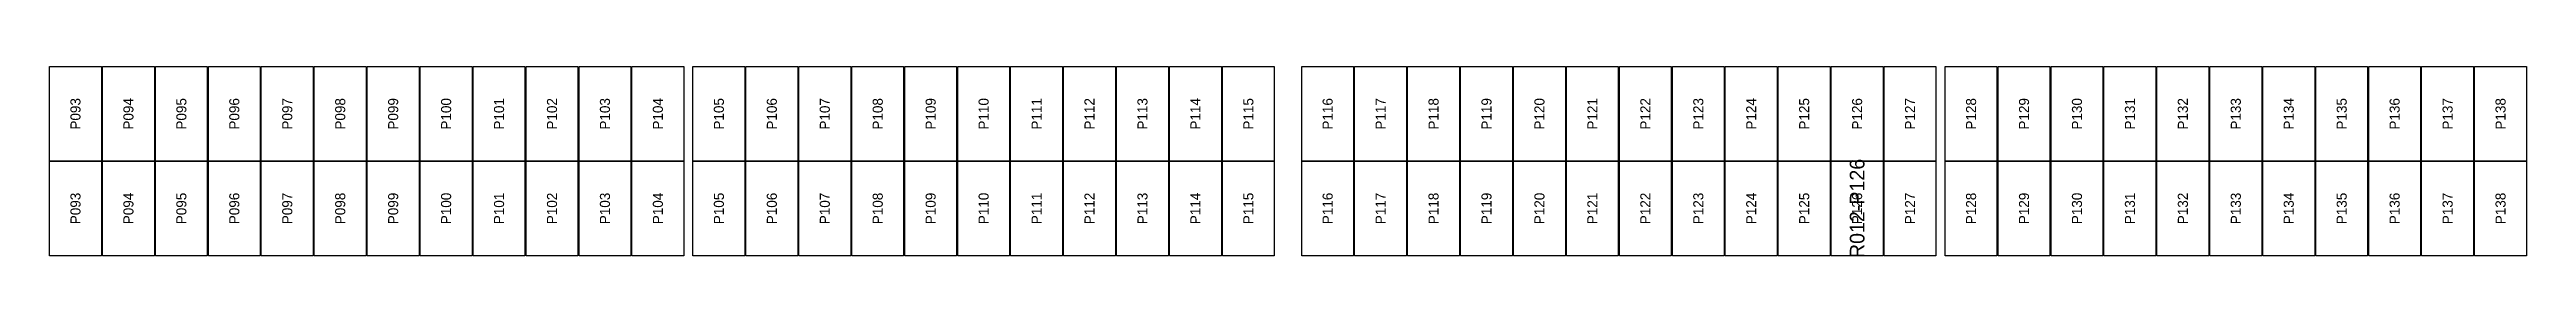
# Model space of a CAD drawing. Extents: x 296295 to 296770, y 651564 to 652121.
# Drawn here: x 296440.1 to 296494.2, y 652076 to 652080.2 of the extents above; entities that cross this region are included whole.
import ezdxf
from ezdxf.enums import TextEntityAlignment as Align

# ---------------------------------------------------------------- set-up
doc = ezdxf.new("R2010")
doc.units = 0

msp = doc.modelspace()

# ---------------------------------------------------------------- texts
at = {"layer": 'DEFECT_LABELS'}
msp.add_text('R012-P126', height=0.32, rotation=90, dxfattribs=at).set_placement((296479.588, 652077.086), align=Align.MIDDLE_CENTER)
at = {"layer": 'PANEL_POSITION'}
for s, p in [('P093', (296440.622, 652079.149)), ('P094', (296441.78, 652079.149)), ('P095', (296442.938, 652079.149)), ('P096', (296444.096, 652079.149)), ('P097', (296445.254, 652079.149)), ('P098', (296446.412, 652079.149)), ('P099', (296447.57, 652079.149)), ('P100', (296448.728, 652079.149)), ('P101', (296449.886, 652079.149)), ('P102', (296451.044, 652079.149)), ('P103', (296452.202, 652079.149)), ('P104', (296453.36, 652079.149)), ('P105', (296454.694, 652079.149)), ('P106', (296455.852, 652079.149)), ('P107', (296457.01, 652079.149)), ('P108', (296458.168, 652079.149)), ('P109', (296459.326, 652079.149)), ('P110', (296460.484, 652079.149)), ('P111', (296461.642, 652079.149)), ('P112', (296462.8, 652079.149)), ('P113', (296463.958, 652079.149)), ('P114', (296465.116, 652079.149)), ('P115', (296466.274, 652079.149)), ('P116', (296468.008, 652079.149)), ('P117', (296469.166, 652079.149)), ('P118', (296470.324, 652079.149)), ('P119', (296471.482, 652079.149)), ('P120', (296472.64, 652079.149)), ('P121', (296473.798, 652079.149)), ('P122', (296474.956, 652079.149)), ('P123', (296476.114, 652079.149)), ('P124', (296477.272, 652079.149)), ('P125', (296478.43, 652079.149)), ('P126', (296479.588, 652079.149)), ('P127', (296480.746, 652079.149)), ('P128', (296482.08, 652079.149)), ('P129', (296483.238, 652079.149)), ('P130', (296484.396, 652079.149)), ('P131', (296485.554, 652079.149)), ('P132', (296486.712, 652079.149)), ('P133', (296487.87, 652079.149)), ('P134', (296489.028, 652079.149)), ('P135', (296490.186, 652079.149)), ('P136', (296491.344, 652079.149)), ('P137', (296492.502, 652079.149)), ('P138', (296493.66, 652079.149)), ('P093', (296440.622, 652077.086)), ('P094', (296441.78, 652077.086)), ('P095', (296442.938, 652077.086)), ('P096', (296444.096, 652077.086)), ('P097', (296445.254, 652077.086)), ('P098', (296446.412, 652077.086)), ('P099', (296447.57, 652077.086)), ('P100', (296448.728, 652077.086)), ('P101', (296449.886, 652077.086)), ('P102', (296451.044, 652077.086)), ('P103', (296452.202, 652077.086)), ('P104', (296453.36, 652077.086)), ('P105', (296454.694, 652077.086)), ('P106', (296455.852, 652077.086)), ('P107', (296457.01, 652077.086)), ('P108', (296458.168, 652077.086)), ('P109', (296459.326, 652077.086)), ('P110', (296460.484, 652077.086)), ('P111', (296461.642, 652077.086)), ('P112', (296462.8, 652077.086)), ('P113', (296463.958, 652077.086)), ('P114', (296465.116, 652077.086)), ('P115', (296466.274, 652077.086)), ('P116', (296468.008, 652077.086)), ('P117', (296469.166, 652077.086)), ('P118', (296470.324, 652077.086)), ('P119', (296471.482, 652077.086)), ('P120', (296472.64, 652077.086)), ('P121', (296473.798, 652077.086)), ('P122', (296474.956, 652077.086)), ('P123', (296476.114, 652077.086)), ('P124', (296477.272, 652077.086)), ('P125', (296478.43, 652077.086)), ('P126', (296479.588, 652077.086)), ('P127', (296480.746, 652077.086)), ('P128', (296482.08, 652077.086)), ('P129', (296483.238, 652077.086)), ('P130', (296484.396, 652077.086)), ('P131', (296485.554, 652077.086)), ('P132', (296486.712, 652077.086)), ('P133', (296487.87, 652077.086)), ('P134', (296489.028, 652077.086)), ('P135', (296490.186, 652077.086)), ('P136', (296491.344, 652077.086)), ('P137', (296492.502, 652077.086)), ('P138', (296493.66, 652077.086))]:
    msp.add_text(s, height=0.22, rotation=90, dxfattribs=at).set_placement(p, align=Align.MIDDLE_CENTER)

# ---------------------------------------------------------------- linework, layer by layer
at = {"layer": 'DEFECTIVE_PANELS'}
msp.add_lwpolyline([(296479.021, 652078.118), (296480.155, 652078.118), (296480.155, 652076.055), (296479.021, 652076.055)], close=True, dxfattribs=at)
at = {"layer": 'PANELS_MASTER'}
for points in [[(296440.055, 652080.181), (296441.189, 652080.181), (296441.189, 652078.118), (296440.055, 652078.118)], [(296441.213, 652080.181), (296442.347, 652080.181), (296442.347, 652078.118), (296441.213, 652078.118)], [(296442.371, 652080.181), (296443.505, 652080.181), (296443.505, 652078.118), (296442.371, 652078.118)], [(296443.529, 652080.181), (296444.663, 652080.181), (296444.663, 652078.118), (296443.529, 652078.118)], [(296444.687, 652080.181), (296445.821, 652080.181), (296445.821, 652078.118), (296444.687, 652078.118)], [(296445.845, 652080.181), (296446.979, 652080.181), (296446.979, 652078.118), (296445.845, 652078.118)], [(296447.003, 652080.181), (296448.137, 652080.181), (296448.137, 652078.118), (296447.003, 652078.118)], [(296448.161, 652080.181), (296449.295, 652080.181), (296449.295, 652078.118), (296448.161, 652078.118)], [(296449.319, 652080.181), (296450.453, 652080.181), (296450.453, 652078.118), (296449.319, 652078.118)], [(296450.477, 652080.181), (296451.611, 652080.181), (296451.611, 652078.118), (296450.477, 652078.118)], [(296451.635, 652080.181), (296452.769, 652080.181), (296452.769, 652078.118), (296451.635, 652078.118)], [(296452.793, 652080.181), (296453.927, 652080.181), (296453.927, 652078.118), (296452.793, 652078.118)], [(296454.127, 652080.181), (296455.261, 652080.181), (296455.261, 652078.118), (296454.127, 652078.118)], [(296455.285, 652080.181), (296456.419, 652080.181), (296456.419, 652078.118), (296455.285, 652078.118)], [(296456.443, 652080.181), (296457.577, 652080.181), (296457.577, 652078.118), (296456.443, 652078.118)], [(296457.601, 652080.181), (296458.735, 652080.181), (296458.735, 652078.118), (296457.601, 652078.118)], [(296458.759, 652080.181), (296459.893, 652080.181), (296459.893, 652078.118), (296458.759, 652078.118)], [(296459.917, 652080.181), (296461.051, 652080.181), (296461.051, 652078.118), (296459.917, 652078.118)], [(296461.075, 652080.181), (296462.209, 652080.181), (296462.209, 652078.118), (296461.075, 652078.118)], [(296462.233, 652080.181), (296463.367, 652080.181), (296463.367, 652078.118), (296462.233, 652078.118)], [(296463.391, 652080.181), (296464.525, 652080.181), (296464.525, 652078.118), (296463.391, 652078.118)], [(296464.549, 652080.181), (296465.683, 652080.181), (296465.683, 652078.118), (296464.549, 652078.118)], [(296465.707, 652080.181), (296466.841, 652080.181), (296466.841, 652078.118), (296465.707, 652078.118)], [(296467.441, 652080.181), (296468.575, 652080.181), (296468.575, 652078.118), (296467.441, 652078.118)], [(296468.599, 652080.181), (296469.733, 652080.181), (296469.733, 652078.118), (296468.599, 652078.118)], [(296469.757, 652080.181), (296470.891, 652080.181), (296470.891, 652078.118), (296469.757, 652078.118)], [(296470.915, 652080.181), (296472.049, 652080.181), (296472.049, 652078.118), (296470.915, 652078.118)], [(296472.073, 652080.181), (296473.207, 652080.181), (296473.207, 652078.118), (296472.073, 652078.118)], [(296473.231, 652080.181), (296474.365, 652080.181), (296474.365, 652078.118), (296473.231, 652078.118)], [(296474.389, 652080.181), (296475.523, 652080.181), (296475.523, 652078.118), (296474.389, 652078.118)], [(296475.547, 652080.181), (296476.681, 652080.181), (296476.681, 652078.118), (296475.547, 652078.118)], [(296476.705, 652080.181), (296477.839, 652080.181), (296477.839, 652078.118), (296476.705, 652078.118)], [(296477.863, 652080.181), (296478.997, 652080.181), (296478.997, 652078.118), (296477.863, 652078.118)], [(296479.021, 652080.181), (296480.155, 652080.181), (296480.155, 652078.118), (296479.021, 652078.118)], [(296480.179, 652080.181), (296481.313, 652080.181), (296481.313, 652078.118), (296480.179, 652078.118)], [(296481.513, 652080.181), (296482.647, 652080.181), (296482.647, 652078.118), (296481.513, 652078.118)], [(296482.671, 652080.181), (296483.805, 652080.181), (296483.805, 652078.118), (296482.671, 652078.118)], [(296483.829, 652080.181), (296484.963, 652080.181), (296484.963, 652078.118), (296483.829, 652078.118)], [(296484.987, 652080.181), (296486.121, 652080.181), (296486.121, 652078.118), (296484.987, 652078.118)], [(296486.145, 652080.181), (296487.279, 652080.181), (296487.279, 652078.118), (296486.145, 652078.118)], [(296487.303, 652080.181), (296488.437, 652080.181), (296488.437, 652078.118), (296487.303, 652078.118)], [(296488.461, 652080.181), (296489.595, 652080.181), (296489.595, 652078.118), (296488.461, 652078.118)], [(296489.619, 652080.181), (296490.753, 652080.181), (296490.753, 652078.118), (296489.619, 652078.118)], [(296490.777, 652080.181), (296491.911, 652080.181), (296491.911, 652078.118), (296490.777, 652078.118)], [(296491.935, 652080.181), (296493.069, 652080.181), (296493.069, 652078.118), (296491.935, 652078.118)], [(296493.093, 652080.181), (296494.227, 652080.181), (296494.227, 652078.118), (296493.093, 652078.118)], [(296440.055, 652078.118), (296441.189, 652078.118), (296441.189, 652076.055), (296440.055, 652076.055)], [(296441.213, 652078.118), (296442.347, 652078.118), (296442.347, 652076.055), (296441.213, 652076.055)], [(296442.371, 652078.118), (296443.505, 652078.118), (296443.505, 652076.055), (296442.371, 652076.055)], [(296443.529, 652078.118), (296444.663, 652078.118), (296444.663, 652076.055), (296443.529, 652076.055)], [(296444.687, 652078.118), (296445.821, 652078.118), (296445.821, 652076.055), (296444.687, 652076.055)], [(296445.845, 652078.118), (296446.979, 652078.118), (296446.979, 652076.055), (296445.845, 652076.055)], [(296447.003, 652078.118), (296448.137, 652078.118), (296448.137, 652076.055), (296447.003, 652076.055)], [(296448.161, 652078.118), (296449.295, 652078.118), (296449.295, 652076.055), (296448.161, 652076.055)], [(296449.319, 652078.118), (296450.453, 652078.118), (296450.453, 652076.055), (296449.319, 652076.055)], [(296450.477, 652078.118), (296451.611, 652078.118), (296451.611, 652076.055), (296450.477, 652076.055)], [(296451.635, 652078.118), (296452.769, 652078.118), (296452.769, 652076.055), (296451.635, 652076.055)], [(296452.793, 652078.118), (296453.927, 652078.118), (296453.927, 652076.055), (296452.793, 652076.055)], [(296454.127, 652078.118), (296455.261, 652078.118), (296455.261, 652076.055), (296454.127, 652076.055)], [(296455.285, 652078.118), (296456.419, 652078.118), (296456.419, 652076.055), (296455.285, 652076.055)], [(296456.443, 652078.118), (296457.577, 652078.118), (296457.577, 652076.055), (296456.443, 652076.055)], [(296457.601, 652078.118), (296458.735, 652078.118), (296458.735, 652076.055), (296457.601, 652076.055)], [(296458.759, 652078.118), (296459.893, 652078.118), (296459.893, 652076.055), (296458.759, 652076.055)], [(296459.917, 652078.118), (296461.051, 652078.118), (296461.051, 652076.055), (296459.917, 652076.055)], [(296461.075, 652078.118), (296462.209, 652078.118), (296462.209, 652076.055), (296461.075, 652076.055)], [(296462.233, 652078.118), (296463.367, 652078.118), (296463.367, 652076.055), (296462.233, 652076.055)], [(296463.391, 652078.118), (296464.525, 652078.118), (296464.525, 652076.055), (296463.391, 652076.055)], [(296464.549, 652078.118), (296465.683, 652078.118), (296465.683, 652076.055), (296464.549, 652076.055)], [(296465.707, 652078.118), (296466.841, 652078.118), (296466.841, 652076.055), (296465.707, 652076.055)], [(296467.441, 652078.118), (296468.575, 652078.118), (296468.575, 652076.055), (296467.441, 652076.055)], [(296468.599, 652078.118), (296469.733, 652078.118), (296469.733, 652076.055), (296468.599, 652076.055)], [(296469.757, 652078.118), (296470.891, 652078.118), (296470.891, 652076.055), (296469.757, 652076.055)], [(296470.915, 652078.118), (296472.049, 652078.118), (296472.049, 652076.055), (296470.915, 652076.055)], [(296472.073, 652078.118), (296473.207, 652078.118), (296473.207, 652076.055), (296472.073, 652076.055)], [(296473.231, 652078.118), (296474.365, 652078.118), (296474.365, 652076.055), (296473.231, 652076.055)], [(296474.389, 652078.118), (296475.523, 652078.118), (296475.523, 652076.055), (296474.389, 652076.055)], [(296475.547, 652078.118), (296476.681, 652078.118), (296476.681, 652076.055), (296475.547, 652076.055)], [(296476.705, 652078.118), (296477.839, 652078.118), (296477.839, 652076.055), (296476.705, 652076.055)], [(296477.863, 652078.118), (296478.997, 652078.118), (296478.997, 652076.055), (296477.863, 652076.055)], [(296480.179, 652078.118), (296481.313, 652078.118), (296481.313, 652076.055), (296480.179, 652076.055)], [(296481.513, 652078.118), (296482.647, 652078.118), (296482.647, 652076.055), (296481.513, 652076.055)], [(296482.671, 652078.118), (296483.805, 652078.118), (296483.805, 652076.055), (296482.671, 652076.055)], [(296483.829, 652078.118), (296484.963, 652078.118), (296484.963, 652076.055), (296483.829, 652076.055)], [(296484.987, 652078.118), (296486.121, 652078.118), (296486.121, 652076.055), (296484.987, 652076.055)], [(296486.145, 652078.118), (296487.279, 652078.118), (296487.279, 652076.055), (296486.145, 652076.055)], [(296487.303, 652078.118), (296488.437, 652078.118), (296488.437, 652076.055), (296487.303, 652076.055)], [(296488.461, 652078.118), (296489.595, 652078.118), (296489.595, 652076.055), (296488.461, 652076.055)], [(296489.619, 652078.118), (296490.753, 652078.118), (296490.753, 652076.055), (296489.619, 652076.055)], [(296490.777, 652078.118), (296491.911, 652078.118), (296491.911, 652076.055), (296490.777, 652076.055)], [(296491.935, 652078.118), (296493.069, 652078.118), (296493.069, 652076.055), (296491.935, 652076.055)], [(296493.093, 652078.118), (296494.227, 652078.118), (296494.227, 652076.055), (296493.093, 652076.055)]]:
    msp.add_lwpolyline(points, close=True, dxfattribs=at)

msp.set_redraw_order([(e.dxf.handle, doc.entitydb.next_handle()) for e in msp.query("TEXT MTEXT ATTDEF DIMENSION ARC_DIMENSION")])  # texts and dimensions are drawn at this point

doc.saveas('drawing.dxf')
